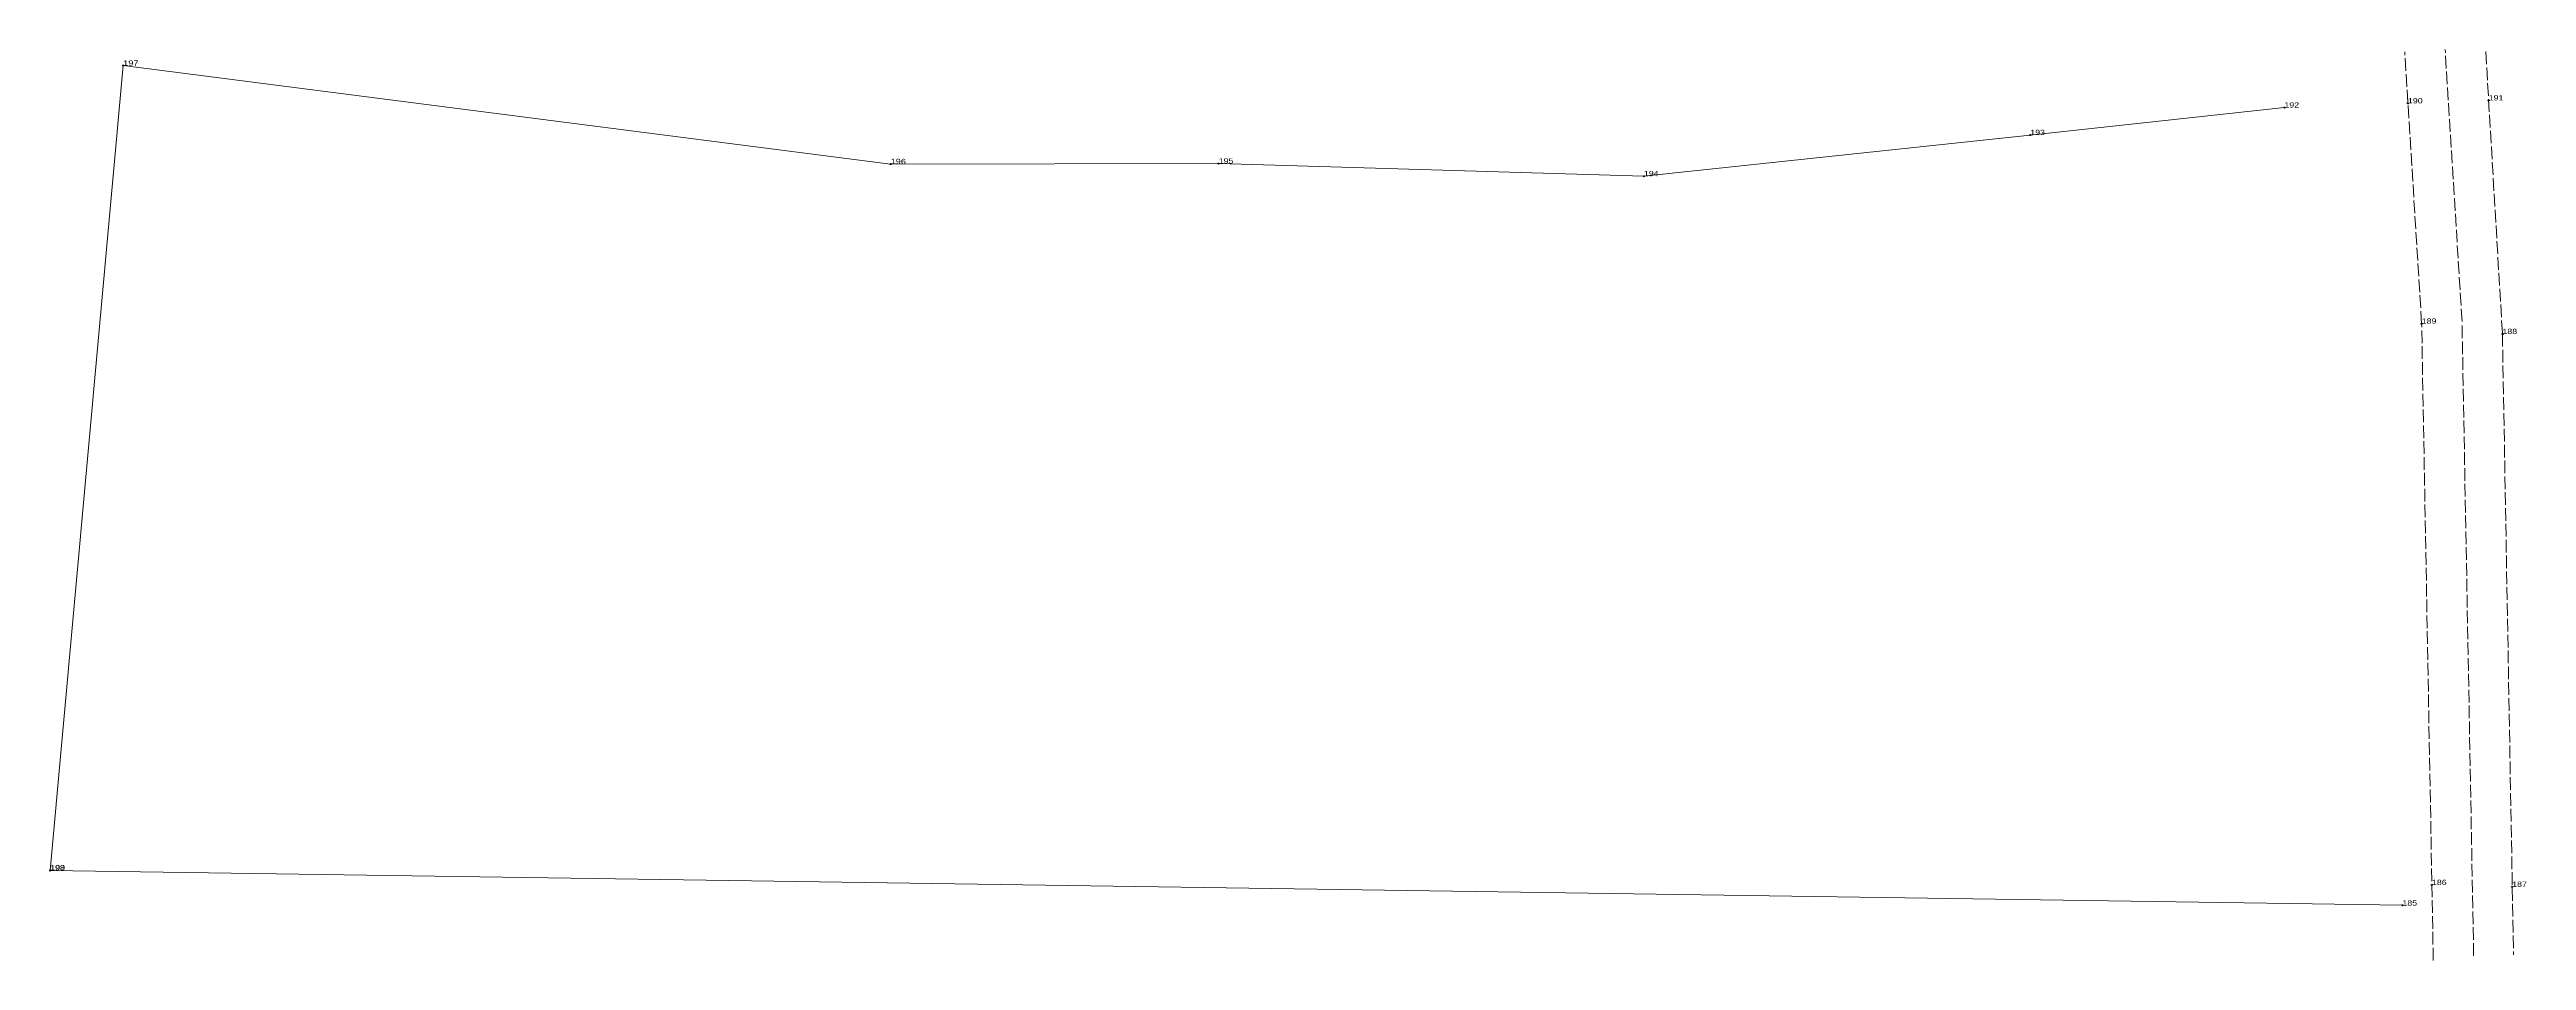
# Model space of a CAD drawing. Header units: metres. Extents: x 538063 to 552131, y 1833676 to 1840835.
# Drawn here: x 542413.8 to 542507.7, y 1835724 to 1835758.5 of the extents above; entities that cross this region are included whole.
import ezdxf

# ---------------------------------------------------------------- set-up
doc = ezdxf.new("R2010")
doc.units = ezdxf.units.M
doc.header["$LTSCALE"] = 0.08
doc.header["$PDMODE"] = 32
doc.header["$PDSIZE"] = 0.04
doc.linetypes.add('LONG_DASHED', pattern=[7.5, 6, -1.5])
for name, color, linetype, lineweight in [('10', 7, 'Continuous', 13), ('12', 7, 'Continuous', 13), ('2', 7, 'Continuous', 13)]:
    doc.layers.add(name, color=color, linetype=linetype, lineweight=lineweight)
doc.layers.add('7', color=7, linetype='Continuous')

msp = doc.modelspace()

# ---------------------------------------------------------------- linework, layer by layer
at = {"layer": '10'}
msp.add_lwpolyline([(542502.95, 1835726.05), (542413.82, 1835727.37), (542416.59, 1835757.87), (542445.67, 1835754.14), (542458.1, 1835754.16), (542474.21, 1835753.68), (542488.85, 1835755.24), (542498.48, 1835756.28)], dxfattribs=at)
at = {"layer": '2', "linetype": 'LONG_DASHED'}
for p, q in [((542503.68, 1835748.09), (542503.04, 1835758.39)), ((542505.21, 1835748.18), (542504.57, 1835758.48)), ((542504.12, 1835723.96), (542503.68, 1835748.09)), ((542505.65, 1835724.14), (542505.21, 1835748.12))]:
    msp.add_line(p, q, dxfattribs=at)
msp.add_lwpolyline([(542506.11, 1835758.4), (542506.74, 1835747.7), (542507.16, 1835724.17)], dxfattribs=at)
at = {"layer": '7'}
for p in [(542416.59, 1835757.87), (542498.48, 1835756.28), (542503.16, 1835756.44), (542506.22, 1835756.55), (542488.85, 1835755.24), (542445.67, 1835754.14), (542458.09, 1835754.16), (542474.21, 1835753.68), (542503.68, 1835748.09), (542506.75, 1835747.7), (542413.82, 1835727.37), (542413.83, 1835727.38), (542504.07, 1835726.82), (542507.11, 1835726.75), (542502.95, 1835726.05)]:
    msp.add_point(p, dxfattribs=at)

# ---------------------------------------------------------------- texts
at = {"layer": '12'}
for s, width, p in [('197', 1.3, (542416.59, 1835757.87)), ('192', 1.25, (542498.48, 1835756.28)), ('190', 1.25, (542503.16, 1835756.44)), ('191', 1.25, (542506.22, 1835756.55)), ('193', 1.25, (542488.85, 1835755.24)), ('196', 1.3, (542445.67, 1835754.14)), ('195', 1.25, (542458.1, 1835754.16)), ('194', 1.25, (542474.21, 1835753.68)), ('189', 1.25, (542503.68, 1835748.09)), ('188', 1.25, (542506.74, 1835747.7)), ('198', 1.25, (542413.82, 1835727.37)), ('199', 1.25, (542413.83, 1835727.38)), ('186', 1.25, (542504.07, 1835726.82)), ('187', 1.25, (542507.11, 1835726.75)), ('185', 1.25, (542502.95, 1835726.04))]:
    msp.add_text(s, height=0.2, dxfattribs=dict(at, width=width)).set_placement(p)

doc.saveas('drawing.dxf')
